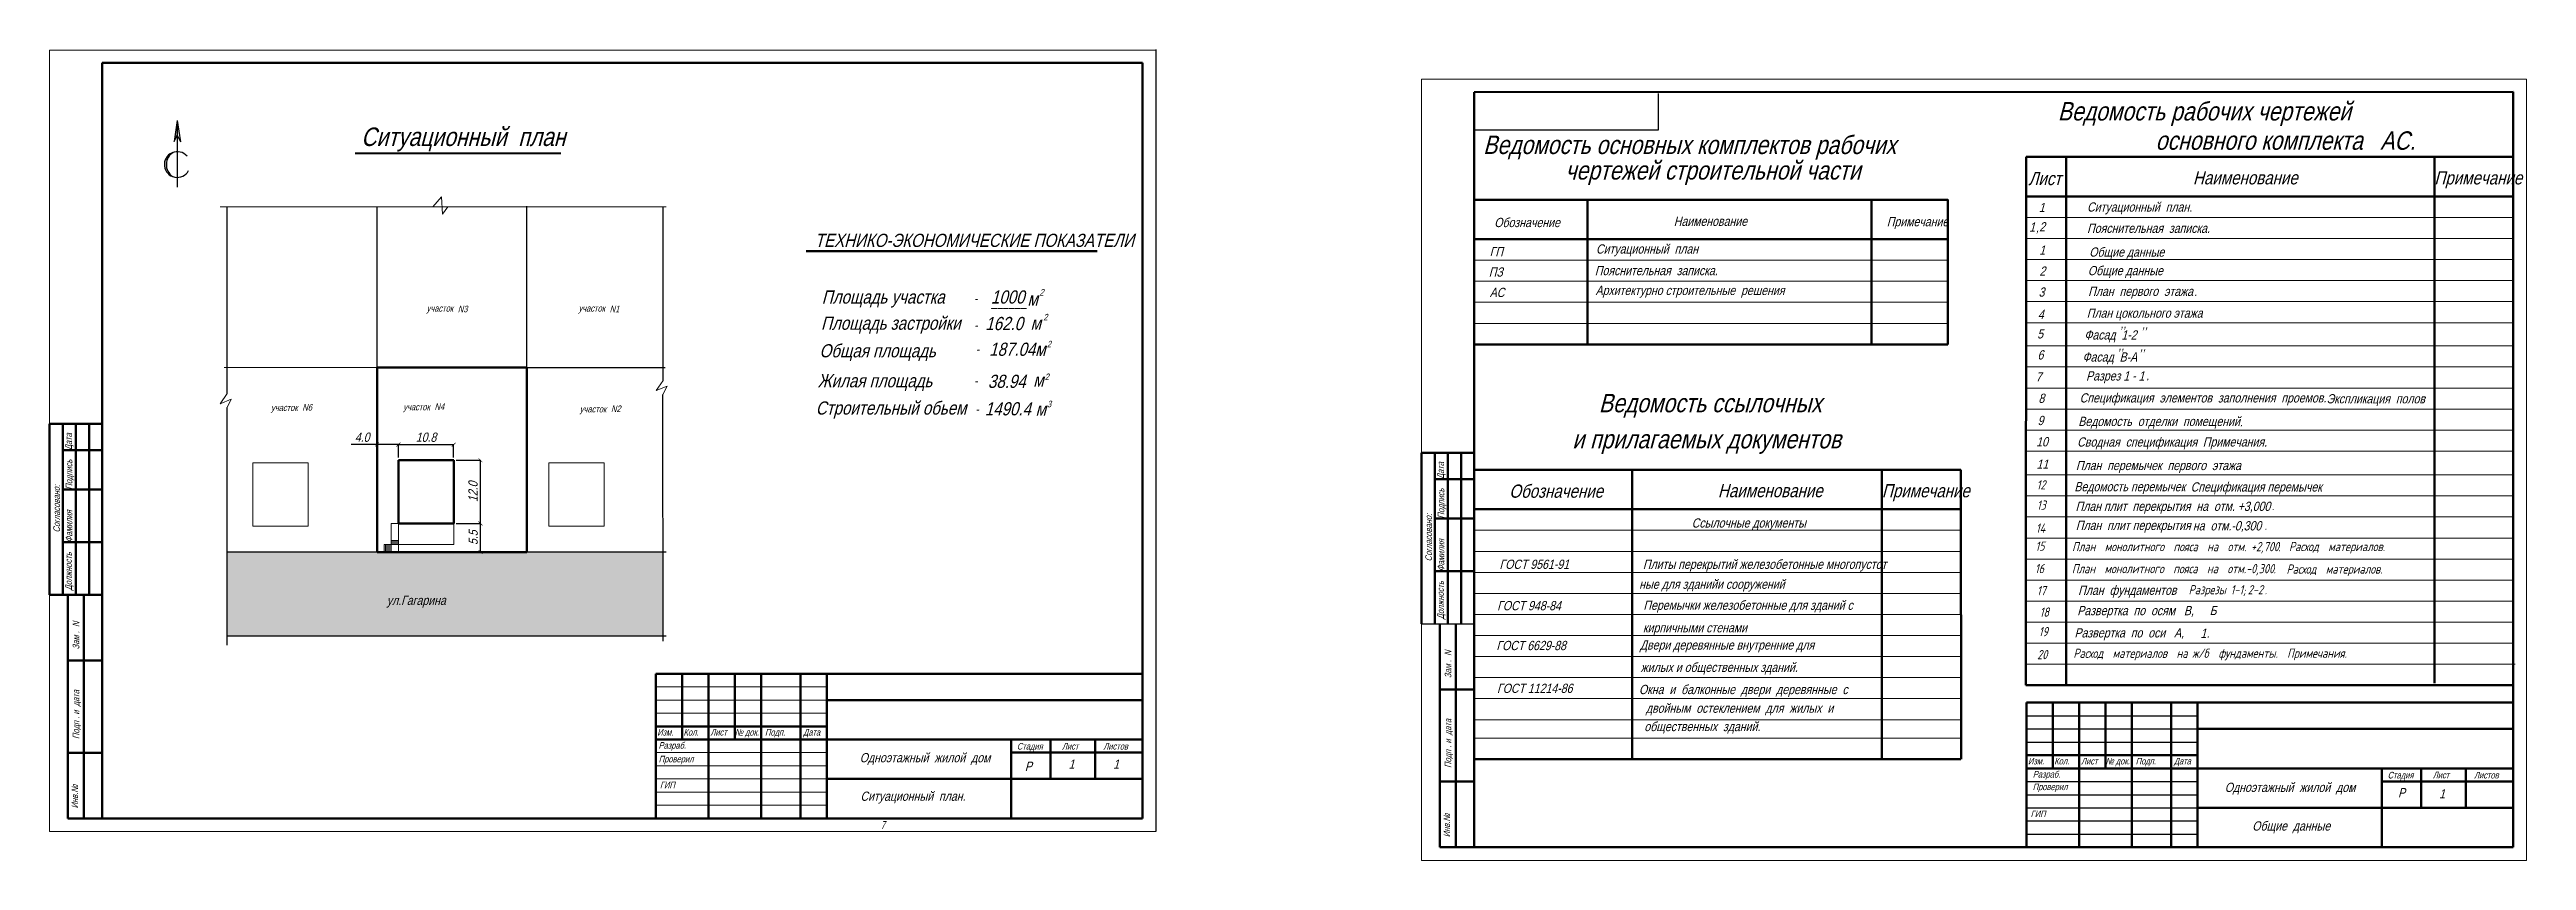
# Model space of a CAD drawing. Header units: millimetres. Extents: x -1570823 to -1042875, y 1331607 to 1425447.
# Drawn here: x -1570823 to -1476669, y 1386500 to 1417324 of the extents above; entities that cross this region are included whole.
import ezdxf
from ezdxf.enums import TextEntityAlignment as Align

# ---------------------------------------------------------------- set-up
doc = ezdxf.new("R2010")
doc.units = ezdxf.units.MM
for name, color, linetype, lineweight in [('ЗД', 7, 'Continuous', 60), ('линии', 7, 'Continuous', 25), ('проект', 7, 'Continuous', 50), ('Разм.', 7, 'Continuous', 15), ('размер', 7, 'Continuous', 15), ('стены', 7, 'Continuous', 50), ('толстая', 7, 'Continuous', 50), ('тонкая', 7, 'Continuous', 15)]:
    doc.layers.add(name, color=color, linetype=linetype, lineweight=lineweight)
doc.layers.add('разм', color=7, linetype='Continuous')
doc.styles.get("Standard").update_dxf_attribs({"font": 'ARIALN.TTF', "oblique": 15, "height": 350})
doc.styles.add('гост', font='', dxfattribs={"oblique": 15, "height": 350})
doc.styles.get('гост').set_extended_font_data('GOST type A')
doc.linetypes.add('РАЗРЫВ', pattern='A,40,-0.01,[138,ltypeshp.shx,S=0.6,R=0,X=0,Y=0.25],-2.7,1', length=43.71)
doc.dimstyles.new('100', dxfattribs={"dimtxt": 350, "dimasz": 150, "dimexe": 1.25, "dimexo": 100, "dimgap": 100, "dimtad": 1, "dimdec": 0, "dimrnd": 5, "dimtxsty": 'Standard', "dimblk": 'ARCHTICK', "dimcen": 250, "dimaunit": 1, "dimadec": 1, "dimazin": 0, "dimtfac": 1, "dimtdec": 0, "dimtmove": 0, "dimatfit": 3, "dimldrblk": 'NONE', "dimfxl": 1, "dimarcsym": 0})

msp = doc.modelspace()

# ---------------------------------------------------------------- texts
at = {"oblique": 15}
for s, height, p in [('Ведомость рабочих чертежей ', 700, (-1494485.8, 1414626.7)), ('основного комплекта   АС.', 700, (-1490767.9, 1413513.7)), ('Общие данные', 350, (-1493287.6, 1409451.1)), ('Общие данные', 350, (-1493339.5, 1408744.8)), ('3', 350, (-1495213.6, 1407929.9)), ('Спецификация  элементов  заполнения  проемов. ', 350, (-1493650.8, 1403908.3)), ('Экспликация  полов ', 350, (-1484266.4, 1403873.9)), ('Ведомость  отделки  помещений ', 350, (-1493704.8, 1403014.6)), ('Сводная  спецификация ', 350, (-1493747.6, 1402231)), ('Ссылочные документы', 350, (-1508399.2, 1399153.7)), ('Изм.', 250, (-1495618.3, 1390150)), ('Разраб.', 250, (-1495433.5, 1389650)), ('Кол.', 250, (-1494618.3, 1390150)), ('Лист', 250, (-1493596.9, 1390150)), ('№ док.', 250, (-1492668.6, 1390150)), ('Подп.', 250, (-1491522.8, 1390150)), ('Дата', 250, (-1490069.2, 1390150)), ('Стадия', 250, (-1481945.1, 1389616.8)), ('Лист', 250, (-1480228, 1389621.6)), ('Листов', 250, (-1478659.7, 1389616.8)), ('Проверил', 250, (-1495437.9, 1389173.4))]:
    msp.add_text(s, height=height, dxfattribs=at).set_placement(p)
for s, p in [('Дата  ', (-1569973.4, 1402096.7)), ('Подпись   ', (-1569958.6, 1400596.7)), ('Дата  ', (-1517819.8, 1400999.1)), ('Подпись   ', (-1517805, 1399499.1)), ('Фамилия  ', (-1569960.8, 1398596.7)), ('Должность  ', (-1569973.4, 1396763.5)), ('Фамилия  ', (-1517807.2, 1397499.1)), ('Должность  ', (-1517819.8, 1395665.8)), ('Зам .  N', (-1569694, 1394526.4)), ('Зам .  N', (-1517540.4, 1393428.7)), ('Подп . и  дата', (-1569694, 1391114.7)), ('Подп . и  дата', (-1517540.4, 1390017)), ('Инв.№', (-1569737.9, 1388479))]:
    msp.add_text(s, height=250, rotation=90, dxfattribs=at).set_placement(p)
for p in [(-1570554, 1399869.7), (-1518400.4, 1398772)]:
    msp.add_text('Согласовано:', height=250, rotation=90, dxfattribs=at).set_placement(p, align=Align.MIDDLE)
at = {"oblique": 15, "width": 0.8}
msp.add_text('7', height=300, dxfattribs=at).set_placement((-1539222.7, 1387696.7))
at = {"layer": 'ЗД', "oblique": 15}
for s, height, p in [('Ведомость основных комплектов рабочих ', 700, (-1516328.6, 1413352.2)), ('чертежей строительной части', 700, (-1513205.2, 1412381.1)), ('Обозначение', 350, (-1515904.1, 1410574.9)), ('Наименование', 350, (-1509080.7, 1410621.2)), ('Примечание', 350, (-1500983.5, 1410605.7)), (' ПЗ', 350, (-1516224.2, 1408692.1)), ('Пояснительная  записка.', 350, (-1512081, 1408746.4)), ('  АC', 350, (-1516300.1, 1407916.4)), ('Архитектурно строительные  решения', 350, (-1512054.6, 1407993.4)), ('и прилагаемых документов', 700, (-1512938.7, 1402164.4)), ('ГОСТ 6629-88', 350, (-1515823, 1394494.9)), ('Двери деревянные внутренние для', 350, (-1510368.5, 1394513.7)), ('жилых и общественных зданий.', 350, (-1510340, 1393666.6)), ('ГОСТ 11214-86', 350, (-1515799.1, 1392868.5))]:
    msp.add_text(s, height=height, dxfattribs=at).set_placement(p)
at = {"layer": 'линии', "oblique": 15}
msp.add_text('Спецификация перемычек', height=350, dxfattribs=at).set_placement((-1489433.1, 1400524.2))
at = {"layer": 'проект', "lineweight": 5, "ltscale": 10, "oblique": 15}
for s, height, p in [('Ситуационный  план', 700, (-1558979.3, 1413657.7)), ('участок', 250, (-1556491, 1407363.7)), ('N', 250, (-1555302.6, 1407338.2)), ('участок', 250, (-1550718.2, 1407363.7)), ('N', 250, (-1549529.8, 1407338.2)), ('N', 250, (-1561215, 1403598.3)), ('N', 250, (-1556188.4, 1403625.3)), ('участок', 250, (-1562403.4, 1403585.8)), ('участок', 250, (-1557376.8, 1403612.9)), ('участок', 250, (-1550669.1, 1403530.8)), ('N', 250, (-1549480.7, 1403543.3)), ('ул.Гагарина', 350, (-1558003.6, 1396211.7))]:
    msp.add_text(s, height=height, dxfattribs=at).set_placement(p)
at = {"layer": 'проект', "ltscale": 25, "oblique": 15}
for s, p in [('Ситуационный  план.', (-1493369.6, 1411163.3)), ('1', (-1495571.4, 1410401)), ('2', (-1495191.1, 1410408.7)), ('Пояснительная  записка.', (-1493369.6, 1410354.8)), ('План цокольного этажа ', (-1493382, 1407130.3)), ('8', (-1495218.3, 1403892.6)), ('План  плит перекрытия', (-1493798.5, 1399062.4)), (' на  отм.-0,300', (-1489459.9, 1399045.5)), ('План  фундаментов ', (-1493709.2, 1396596.2))]:
    msp.add_text(s, height=350, dxfattribs=at).set_placement(p)
at = {"layer": 'проект', "ltscale": 10, "oblique": 15}
for s, p in [('5', (-1495266.5, 1406343.2)), ('6', (-1495255, 1405542.3)), ('7', (-1495323.7, 1404707.1)), ('Разрез 1 - 1', (-1493408.2, 1404742.6)), ('9', (-1495250.2, 1403048.8)), ('Примечания.', (-1488971.3, 1402234.8)), ('Окна  и  балконные  двери  деревянные  с', (-1510404.2, 1392823.2)), ('двойным  остеклением  для  жилых  и', (-1510139.6, 1392112.3)), ('общественных  зданий.', (-1510201.6, 1391415.8)), ('1', (-1479990.4, 1388856.3)), ('Общие  данные', (-1487091.7, 1387635.9))]:
    msp.add_text(s, height=350, dxfattribs=at).set_placement(p)
at = {"layer": 'проект', "ltscale": 50, "oblique": 15}
for s, p in [('Развертка  по  осям   В,', (-1493742.9, 1395821.2)), ('Б', (-1488713.5, 1395824.4)), ('Развертка  по  оси   А,', (-1493848.5, 1394977.1)), ('1', (-1489060.8, 1394960.8))]:
    msp.add_text(s, height=350, dxfattribs=at).set_placement(p)
at = {"layer": 'проект', "lineweight": 25, "ltscale": 10, "oblique": 15}
msp.add_text('1', height=350, dxfattribs=at).set_placement((-1532086.8, 1389985.8))
at = {"layer": 'проект', "oblique": 15}
msp.add_text('Инв.№', height=250, rotation=90, dxfattribs=at).set_placement((-1517584.3, 1387381.3))
at = {"layer": 'Разм.', "lineweight": 30, "ltscale": 50, "oblique": 15}
for s, p in [(',', (-1495316.4, 1410389.7)), ('ГП', (-1516077.5, 1409469.5)), ('Ситуационный  план', (-1512037.8, 1409568.7))]:
    msp.add_text(s, height=350, dxfattribs=at).set_placement(p)
at = {"layer": 'Разм.', "ltscale": 25, "oblique": 15}
for s, p in [('Фасад  1-2', (-1493474.7, 1406301.1)), ('Фасад  В-А', (-1493544.2, 1405461.6))]:
    msp.add_text(s, height=350, dxfattribs=at).set_placement(p)
at = {"layer": 'размер', "oblique": 15}
for s, height, p in [('ТЕХНИКО-ЭКОНОМИЧЕСКИЕ ПОКАЗАТЕЛИ', 500, (-1541733, 1409820.2)), ('Площадь участка', 500, (-1541467.1, 1407667.2)), ('-', 350, (-1535687.5, 1407689.8)), ('м', 500, (-1533648.1, 1407591.7)), ('2', 250, (-1533190.5, 1407969.1)), ('Площадь застройки', 500, (-1541496.6, 1406673.3)), ('-', 350, (-1535682, 1406674.4)), ('______', 350, (-1535001.6, 1407565.4)), ('м', 500, (-1533529.8, 1406676.9)), ('2', 250, (-1533046.3, 1407025.1)), ('4', 350, (-1495240.8, 1407082.7)), ('.', 350, (-1489077.8, 1407141.6)), ('Общая площадь', 500, (-1541554.9, 1405624.2)), ('-', 350, (-1535619, 1405760.2)), ('187.04', 500, (-1535105.6, 1405681.6)), ('м', 500, (-1533358.5, 1405679.3)), ('2', 250, (-1532911.7, 1406001)), ('Жилая площадь', 500, (-1541624.1, 1404484.3)), ('38.94', 500, (-1535152.3, 1404462.2)), ('м', 500, (-1533432.2, 1404504.8)), ('2', 250, (-1532994, 1404756.8)), ('Строительный обьем', 500, (-1541697, 1403448.8)), ('-', 350, (-1535682.3, 1404558)), ('3', 250, (-1532904, 1403725.9)), ('- ', 350, (-1535634.9, 1403482.9)), ('м', 500, (-1533341.4, 1403405.3)), ('ГОСТ 9561-91', 350, (-1515704.9, 1397583.6)), ('Плиты перекрытий железобетонные многопустот', 350, (-1510253, 1397583.6)), ('ГОСТ 948-84', 350, (-1515793.1, 1396010.1)), ('ные для зданийи сооружений', 350, (-1510396.1, 1396825.7)), ('Перемычки железобетонные для зданий с ', 350, (-1510236, 1396027.2)), ('.', 350, (-1490091.2, 1396604.3)), ('кирпичными стенами', 350, (-1510253.1, 1395170)), ('.', 350, (-1488828.9, 1394969.1)), ('Изм.', 250, (-1547721.9, 1391247.7)), ('Разраб.', 250, (-1547672.7, 1390747.7)), ('Кол.', 250, (-1546721.9, 1391247.7)), ('Лист', 250, (-1545700.5, 1391247.7)), ('№ док.', 250, (-1544772.2, 1391247.7)), ('Подп.', 250, (-1543626.3, 1391247.7)), ('Дата', 250, (-1542172.7, 1391247.7)), ('Стадия', 250, (-1534048.7, 1390714.5)), ('Лист', 250, (-1532336.3, 1390714.5)), ('Листов', 250, (-1530763.3, 1390714.5)), ('Одноэтажный  жилой  дом', 350, (-1540024.5, 1390231.5)), ('.', 350, (-1535327.7, 1390225.1)), ('Р', 350, (-1533747.2, 1389905.1)), ('ГИП', 250, (-1547617.5, 1389244.8)), ('Одноэтажный  жилой  дом', 350, (-1488136.1, 1389104.2)), ('.', 350, (-1483439.3, 1389097.8)), ('Р', 350, (-1481548.7, 1388899.6)), ('Р', 350, (-1481548.7, 1388899.6)), ('ГИП', 250, (-1495513.9, 1388147.1))]:
    msp.add_text(s, height=height, dxfattribs=at).set_placement(p)
at = {"layer": 'размер', "lineweight": 5, "ltscale": 10, "oblique": 15}
for s, p in [('1000', (-1535039.7, 1407667)), ('162.0', (-1535253.5, 1406659.2))]:
    msp.add_text(s, height=500, dxfattribs=at).set_placement(p)
at = {"layer": 'размер', "lineweight": 25, "ltscale": 10, "oblique": 15}
for s, height, p in [('1490.4', 500, (-1535271, 1403419.2)), ('1', 350, (-1530391, 1389985.8)), ('Ситуационный  план.', 350, (-1539998.1, 1388767.6))]:
    msp.add_text(s, height=height, dxfattribs=at).set_placement(p)
at = {"layer": 'размер', "lineweight": 70, "oblique": 15}
msp.add_text('Проверил', height=250, dxfattribs=at).set_placement((-1547666.5, 1390228.8))
at = {"layer": 'стены', "oblique": 15}
for s, p in [('.', (-1490738.9, 1409450.5)), ('.', (-1490795.1, 1408740.7)), ('.', (-1489304.1, 1407949.8)), ('.', (-1491126.8, 1404753.2)), ('.', (-1480670.7, 1403888.3)), ('.', (-1487568.3, 1402999.2)), ('10', (-1495305.1, 1402239.4)), ('.', (-1489489.6, 1402256.7)), ('11', (-1495293.4, 1401385.9)), ('План  перемычек  первого  этажа', (-1493795.5, 1401339)), ('.', (-1487643.3, 1401348.9)), ('Ведомость перемычек', (-1493853.1, 1400532.2)), ('План плит  перекрытия  на  отм. +3,000', (-1493807.5, 1399787.5))]:
    msp.add_text(s, height=350, dxfattribs=at).set_placement(p)
at = {"layer": 'стены', "style": 'гост', "oblique": 15}
for s, p in [('12', (-1495288.8, 1400601.5)), ('13', (-1495279.1, 1399831.2)), ('.', (-1489770, 1400539.4)), ('.', (-1484781.5, 1400511.9)), ('14', (-1495317.7, 1398955.1)), ('.', (-1486344.1, 1399817.1)), ('.', (-1486621.4, 1399060.6)), ('.', (-1486102.1, 1398248.1)), ('.', (-1486282.2, 1397415)), ('Разрезы 1-1 2-2', (-1489511.8, 1396615)), (';', (-1487450.9, 1396574.7)), ('.', (-1486619.9, 1396614.6)), ('20', (-1495268.3, 1394148.4)), ('Расход  материалов  на ж/б', (-1493892, 1394200.3)), ('фундаменты.  Примечания.', (-1488376.1, 1394202.8))]:
    msp.add_text(s, height=350, dxfattribs=at).set_placement(p)
at = {"layer": 'толстая', "oblique": 15}
for s, height, p in [('Лист', 500, (-1495600.7, 1412169.8)), ('Наименование', 500, (-1489345, 1412198.4)), ('Примечание', 500, (-1480169.2, 1412195.6)), (' 1', 350, (-1495316.5, 1411143.4)), (' 1', 350, (-1495302.5, 1409522)), ('2', 350, (-1495182.7, 1408725.2)), ('Ведомость ссылочных', 700, (-1511931.4, 1403535.9)), ('Обозначение', 500, (-1515335.4, 1400287.6)), ('Наименование', 500, (-1507402.8, 1400306.3)), ('Примечание', 500, (-1501169.2, 1400303.5))]:
    msp.add_text(s, height=height, dxfattribs=at).set_placement(p)
at = {"layer": 'тонкая', "oblique": 15}
for s, p in [('План  первого  этажа', (-1493328.6, 1407958.5)), (',,', (-1492100.7, 1406740.5)), (',,', (-1491278.2, 1406714.5)), (',,', (-1492179.7, 1405904)), (',,', (-1491357.3, 1405877.9))]:
    msp.add_text(s, height=350, dxfattribs=at).set_placement(p)
at = {"layer": 'тонкая', "lineweight": 5, "ltscale": 100, "oblique": 15}
for s, p in [('3', (-1555094.6, 1407337.4)), ('1', (-1549321.8, 1407337.4)), ('6', (-1561007, 1403597.5)), ('4', (-1555980.4, 1403624.6)), ('2', (-1549272.7, 1403542.5))]:
    msp.add_text(s, height=250, dxfattribs=at).set_placement(p)
at = {"layer": 'тонкая', "style": 'гост', "oblique": 15}
for s, p in [('15', (-1495334.3, 1398273.2)), ('План  монолитного  пояса  на  отм. +2,700', (-1493940.7, 1398253.8)), ('Расход  материалов.', (-1485696.1, 1398256.8)), ('16', (-1495353.8, 1397421)), ('План  монолитного  пояса  на  отм.-0,300', (-1493948.6, 1397416.6)), ('Расход  материалов.', (-1485790.5, 1397400.5)), ('17', (-1495279.2, 1396580.5)), ('19', (-1495208.7, 1395022.2)), ('18', (-1495171.4, 1395765.6))]:
    msp.add_text(s, height=350, dxfattribs=at).set_placement(p)

# ---------------------------------------------------------------- blocks, each defined once
blk = doc.blocks.new('_ArchTick')
at = {"color": 0, "linetype": 'ByBlock', "lineweight": 0, "const_width": 0.15}
blk.add_lwpolyline([(-0.5, -0.5), (0.5, 0.5)], dxfattribs=at)
blk = doc.blocks.new('*D131')
at = {"layer": 'размер', "color": 0, "lineweight": -2, "ltscale": 50, "transparency": 16777216}
for p, q in [((-1557561, 1401812), (-1557561, 1402308)), ((-1557561, 1402306), (-1555461, 1402306)), ((-1555461, 1401812), (-1555461, 1402308))]:
    blk.add_line(p, q, dxfattribs=at)
at = {"layer": 'размер', "color": 0, "lineweight": -2, "ltscale": 50, "transparency": 16777216, "xscale": 150, "yscale": 150, "zscale": 150, "rotation": 180}
blk.add_blockref('_ArchTick', (-1557561, 1402306), dxfattribs=at)
at = {"layer": 'размер', "color": 0, "lineweight": -2, "ltscale": 50, "transparency": 16777216, "xscale": 150, "yscale": 150, "zscale": 150}
blk.add_blockref('_ArchTick', (-1555461, 1402306), dxfattribs=at)
at = {"layer": 'размер', "color": 0, "ltscale": 50, "transparency": 16777216, "insert": (-1556511, 1402585), "char_height": 350, "attachment_point": 5}
blk.add_mtext('10.8', dxfattribs=at)
blk = doc.blocks.new('_None')
blk = doc.blocks.new('*D132')
at = {"layer": 'Разм.', "color": 0, "lineweight": -2, "ltscale": 50, "transparency": 16777216}
for p, q in [((-1558375, 1402308), (-1559354, 1402308)), ((-1558375, 1402407), (-1558375, 1402309)), ((-1557561, 1402308), (-1558375, 1402308)), ((-1557561, 1402208), (-1557561, 1402306))]:
    blk.add_line(p, q, dxfattribs=at)
at = {"layer": 'Разм.', "color": 0, "lineweight": -2, "ltscale": 50, "transparency": 16777216, "xscale": 150, "yscale": 150, "zscale": 150, "rotation": 180}
blk.add_blockref('_ArchTick', (-1558375, 1402308), dxfattribs=at)
at = {"layer": 'Разм.', "color": 0, "lineweight": -2, "ltscale": 50, "transparency": 16777216, "xscale": 150, "yscale": 150, "zscale": 150}
blk.add_blockref('_ArchTick', (-1557561, 1402308), dxfattribs=at)
at = {"layer": 'Разм.', "color": 0, "ltscale": 50, "transparency": 16777216, "insert": (-1558939, 1402586), "char_height": 350, "attachment_point": 5}
blk.add_mtext('4.0', dxfattribs=at)
blk = doc.blocks.new('*D133')
at = {"layer": 'Разм.', "color": 0, "lineweight": -2, "ltscale": 50, "transparency": 16777216}
for p, q in [((-1555343, 1399312), (-1554440, 1399312)), ((-1554441, 1398224), (-1554441, 1399312)), ((-1555343, 1398224), (-1554440, 1398224))]:
    blk.add_line(p, q, dxfattribs=at)
at = {"layer": 'Разм.', "color": 0, "lineweight": -2, "ltscale": 50, "transparency": 16777216, "xscale": 150, "yscale": 150, "zscale": 150}
for p, rotation in [((-1554441, 1399312), 90), ((-1554441, 1398224), 270)]:
    blk.add_blockref('_ArchTick', p, dxfattribs=dict(at, rotation=rotation))
at = {"layer": 'Разм.', "color": 0, "ltscale": 50, "transparency": 16777216, "insert": (-1554719, 1398768), "char_height": 350, "attachment_point": 5, "rotation": 90}
blk.add_mtext('5.5', dxfattribs=at)
blk = doc.blocks.new('*D134')
at = {"layer": 'Разм.', "color": 0, "lineweight": -2, "ltscale": 50, "transparency": 16777216}
for p, q in [((-1555361, 1401712), (-1554443, 1401712)), ((-1554444, 1399312), (-1554444, 1401712)), ((-1555361, 1399312), (-1554443, 1399312))]:
    blk.add_line(p, q, dxfattribs=at)
at = {"layer": 'Разм.', "color": 0, "lineweight": -2, "ltscale": 50, "transparency": 16777216, "xscale": 150, "yscale": 150, "zscale": 150}
for p, rotation in [((-1554444, 1401712), 90), ((-1554444, 1399312), 270)]:
    blk.add_blockref('_ArchTick', p, dxfattribs=dict(at, rotation=rotation))
at = {"layer": 'Разм.', "color": 0, "ltscale": 50, "transparency": 16777216, "insert": (-1554723, 1400512), "char_height": 350, "attachment_point": 5, "rotation": 90}
blk.add_mtext('12.0', dxfattribs=at)

# ---------------------------------------------------------------- dimensions: what is measured, and where the dimension line sits
at = {"layer": 'Разм.', "ltscale": 50}
dim = msp.add_linear_dim(base=(-1558375.1, 1402307.6), p1=(-1557560.7, 1402307.6), p2=(-1558375.1, 1402307), text='4.0', dimstyle='100', dxfattribs=at)
dim.commit()
dim.dimension.update_dxf_attribs({"geometry": '*D132', "text_midpoint": (-1558939.5, 1402586.3)})
dim = msp.add_aligned_dim(p1=(-1555460.7, 1399311.5), p2=(-1555460.7, 1401711.5), distance=-1016.8, text='12.0', dimstyle='100', dxfattribs=at)
dim.commit()
dim.dimension.update_dxf_attribs({"geometry": '*D134', "text_midpoint": (-1554722.6, 1400511.5)})
at = {"layer": 'Разм.', "color": 1, "ltscale": 50}
dim = msp.add_aligned_dim(p1=(-1555443.2, 1398224.2), p2=(-1555443.2, 1399311.5), distance=-1002.3, text='5.5', dimstyle='100', dxfattribs=at)
dim.commit()
dim.dimension.update_dxf_attribs({"geometry": '*D133', "text_midpoint": (-1554718.9, 1398767.9)})
at = {"layer": 'размер', "ltscale": 50}
dim = msp.add_linear_dim(base=(-1555460.7, 1402306.4), p1=(-1557560.7, 1401711.5), p2=(-1555460.7, 1401711.5), text='10.8', dimstyle='100', override={"dimtxt": 250}, dxfattribs=at)
dim.commit()
dim.dimension.update_dxf_attribs({"geometry": '*D131', "text_midpoint": (-1556510.7, 1402585.1)})

# ---------------------------------------------------------------- hatches: boundary and pattern name
at = {"layer": 'разм', "lineweight": 5, "ltscale": 50}
h = msp.add_hatch(color=254, dxfattribs=at)
h.paths.add_polyline_path([(-1547503.5, 1398224.4), (-1552675, 1398224.4), (-1552675, 1398224), (-1558375, 1398224.4), (-1564072.9, 1398224.4), (-1564072.5, 1395024.4), (-1547503.2, 1395024.4)])
h.paths.add_polyline_path([(-1558142.8, 1395999.5), (-1554822.4, 1395999.5), (-1554822.4, 1396674.1), (-1558142.8, 1396674.1)], flags=24)
at = {"layer": 'тонкая'}
h = msp.add_hatch(color=256, dxfattribs=at)
h.paths.add_polyline_path([(-1565968, 1414075.2), (-1565968, 1414631.4), (-1566087.2, 1413825)])
h.paths.add_polyline_path([(-1566122.2, 1413416.2, 0.6969958), (-1566152.4, 1412498.4, -0.5352223)])

# ---------------------------------------------------------------- linework, layer by layer
for p, q in [((-1509669.2, 1415657.3), (-1509669.2, 1414257.3)), ((-1509669.2, 1414257.3), (-1516669.2, 1414257.3)), ((-1518669.2, 1395499.1), (-1516669.2, 1395499.1)), ((-1516669.2, 1386999.7), (-1516669.2, 1392499.7)), ((-1495669.2, 1391999.7), (-1489169.2, 1391999.7)), ((-1495669.2, 1391499.7), (-1489169.2, 1391499.7)), ((-1495669.2, 1390999.7), (-1489169.2, 1390999.7)), ((-1495669.2, 1389499.7), (-1489169.2, 1389499.7)), ((-1495669.2, 1388999.7), (-1489169.2, 1388999.7)), ((-1495669.2, 1388499.7), (-1489169.2, 1388499.7)), ((-1495669.2, 1387999.7), (-1489169.2, 1387999.7)), ((-1495669.2, 1387499.7), (-1489169.2, 1387499.7)), ((-1495669.2, 1386999.7), (-1489169.2, 1386999.7))]:
    msp.add_line(p, q)
at = {"lineweight": 50}
for p, q in [((-1570822.7, 1403096.7), (-1568822.7, 1403096.7)), ((-1570822.7, 1396596.7), (-1570822.7, 1403096.7)), ((-1570322.7, 1396596.7), (-1570322.7, 1403096.7)), ((-1569822.7, 1396596.7), (-1569822.7, 1403096.7)), ((-1569322.7, 1396596.7), (-1569322.7, 1403096.7)), ((-1570322.7, 1402096.7), (-1568822.7, 1402096.7)), ((-1570322.7, 1400596.7), (-1568822.7, 1400596.7)), ((-1570322.7, 1398596.7), (-1568822.7, 1398596.7)), ((-1570822.7, 1396596.7), (-1568822.7, 1396596.7)), ((-1570122.7, 1388096.7), (-1570122.7, 1396596.7)), ((-1569522.7, 1388096.7), (-1569522.7, 1396596.7)), ((-1570122.7, 1394096.7), (-1568822.7, 1394096.7)), ((-1570122.7, 1390596.7), (-1568822.7, 1390596.7)), ((-1568822.7, 1388096.7), (-1570122.7, 1388096.7))]:
    msp.add_line(p, q, dxfattribs=at)
at = {"lineweight": 0}
for p, q in [((-1547772.7, 1393097.4), (-1541272.7, 1393097.4)), ((-1547772.7, 1392597.4), (-1541272.7, 1392597.4)), ((-1547772.7, 1392097.4), (-1541272.7, 1392097.4)), ((-1547772.7, 1390597.4), (-1541272.7, 1390597.4)), ((-1547772.7, 1390097.4), (-1541272.7, 1390097.4)), ((-1547772.7, 1389597.4), (-1541272.7, 1389597.4)), ((-1547772.7, 1389097.4), (-1541272.7, 1389097.4)), ((-1547772.7, 1388597.4), (-1541272.7, 1388597.4))]:
    msp.add_line(p, q, dxfattribs=at)
at = {"layer": 'ЗД', "lineweight": 5}
for p, q in [((-1477169.2, 1394762), (-1495702.3, 1394762)), ((-1477103.2, 1393964.7), (-1495703.2, 1393964.7))]:
    msp.add_line(p, q, dxfattribs=at)
at = {"layer": 'проект'}
for p, q in [((-1568822.7, 1388096.7), (-1568822.7, 1416823.7)), ((-1516669.2, 1415699.7), (-1477169.2, 1415719.4)), ((-1516669.2, 1386999.7), (-1516669.2, 1415699.7)), ((-1477169.2, 1415719.4), (-1477169.2, 1386999.7)), ((-1495680.7, 1413241.8), (-1495704.2, 1393162.4)), ((-1495680.7, 1413241.8), (-1477169.2, 1413241.8)), ((-1494169.2, 1393162.4), (-1494169.2, 1413241.8)), ((-1480169.2, 1413241.8), (-1480169.2, 1393242.8)), ((-1516669.2, 1411615.3), (-1498669.2, 1411615.3)), ((-1512366, 1411618.8), (-1512366, 1406115.3)), ((-1501566, 1411618.8), (-1501566, 1406115.3)), ((-1498661, 1411618.8), (-1498669.2, 1406115.3)), ((-1477169.2, 1411741.8), (-1495669.2, 1411741.8)), ((-1542062.2, 1409662.8), (-1530999.6, 1409662.8)), ((-1516669.2, 1410115.3), (-1498669.2, 1410115.3)), ((-1516669.2, 1406115.3), (-1498669.2, 1406115.3)), ((-1516669.2, 1406115.3), (-1498661, 1406115.3)), ((-1518669.2, 1395499.1), (-1518669.2, 1401999.1)), ((-1518669.2, 1401999.1), (-1516669.2, 1401999.1)), ((-1518169.2, 1395499.1), (-1518169.2, 1401999.1)), ((-1517669.2, 1395499.1), (-1517669.2, 1401999.1)), ((-1517169.2, 1395499.1), (-1517169.2, 1401999.1)), ((-1516669.2, 1401349.7), (-1498169.2, 1401349.7)), ((-1510669.2, 1397449.7), (-1510669.2, 1401349.7)), ((-1501169.2, 1401349.7), (-1501169.2, 1397449.7)), ((-1498169.2, 1401349.7), (-1498158.8, 1390349.7)), ((-1518169.2, 1400999.1), (-1516669.2, 1400999.1)), ((-1518169.2, 1399499.1), (-1516669.2, 1399499.1)), ((-1498169.2, 1399849.7), (-1516669.2, 1399849.7)), ((-1510669.2, 1395049.7), (-1510669.2, 1398949.7)), ((-1501169.2, 1398949.7), (-1501169.2, 1395049.7)), ((-1518169.2, 1397499.1), (-1516669.2, 1397499.1)), ((-1517969.2, 1386999.1), (-1517969.2, 1395499.1)), ((-1517369.2, 1386999.1), (-1517369.2, 1395499.1)), ((-1510669.2, 1391149.7), (-1510669.2, 1395049.7)), ((-1501169.2, 1395049.7), (-1501169.2, 1391149.7)), ((-1517969.2, 1392999.1), (-1516669.2, 1392999.1)), ((-1510669.2, 1390357), (-1510669.2, 1392649.7)), ((-1501169.2, 1392649.7), (-1501169.2, 1390374.6)), ((-1477204.2, 1393162.4), (-1495704.2, 1393162.4)), ((-1495669.2, 1392499.7), (-1477169.2, 1392499.7)), ((-1495669.2, 1386999.7), (-1495669.2, 1392499.7)), ((-1494669.2, 1389999.7), (-1494669.2, 1392499.7)), ((-1493669.2, 1386999.7), (-1493669.2, 1392499.7)), ((-1492669.2, 1389999.7), (-1492669.2, 1392499.7)), ((-1491669.2, 1386999.7), (-1491669.2, 1392499.7)), ((-1490169.2, 1386999.7), (-1490169.2, 1392499.7)), ((-1489169.2, 1386999.7), (-1489169.2, 1392499.7)), ((-1489169.2, 1391499.7), (-1477169.2, 1391499.7)), ((-1498169.2, 1390350.5), (-1516669.2, 1390350.5)), ((-1498169.2, 1390349.7), (-1516669.2, 1390349.7)), ((-1495669.2, 1390499.7), (-1489169.2, 1390499.7)), ((-1495669.2, 1389999.7), (-1489169.2, 1389999.7)), ((-1489169.2, 1389999.7), (-1477169.2, 1389999.7)), ((-1482169.2, 1386999.7), (-1482169.2, 1389999.7)), ((-1482169.2, 1386999.7), (-1482169.2, 1389999.7)), ((-1480669.2, 1388499.7), (-1480669.2, 1389999.7)), ((-1480669.2, 1388499.7), (-1480669.2, 1389999.7)), ((-1478969.2, 1388499.7), (-1478969.2, 1389999.7)), ((-1478969.2, 1388499.7), (-1478969.2, 1389999.7)), ((-1517969.2, 1389499.1), (-1516669.2, 1389499.1)), ((-1482169.2, 1389499.7), (-1477169.2, 1389499.7)), ((-1529272.7, 1388096.7), (-1568822.7, 1388096.7)), ((-1489169.2, 1388499.7), (-1477169.2, 1388499.7)), ((-1516669.2, 1386999.1), (-1517969.2, 1386999.1)), ((-1477169.2, 1386999.7), (-1516669.2, 1386999.7)), ((-1489169.2, 1386999.7), (-1477169.2, 1386999.7))]:
    msp.add_line(p, q, dxfattribs=at)
at = {"layer": 'проект', "ltscale": 10}
for p, q in [((-1568822.7, 1416823.7), (-1529272.7, 1416823.7)), ((-1529272.7, 1416823.7), (-1529272.7, 1388096.7)), ((-1516669.2, 1411615.3), (-1516669.2, 1406115.3))]:
    msp.add_line(p, q, dxfattribs=at)
at = {"layer": 'проект', "lineweight": 30, "ltscale": 10}
for q in [(-1566087.2, 1413825), (-1565842.4, 1413820.8), (-1565968, 1412088.8)]:
    msp.add_line((-1565968, 1414631.4), q, dxfattribs=at)
at = {"layer": 'проект', "lineweight": 40, "ltscale": 10}
msp.add_line((-1559200.6, 1413389.6), (-1551382.7, 1413389.6), dxfattribs=at)
at = {"layer": 'проект', "linetype": 'РАЗРЫВ', "lineweight": 5, "ltscale": 200}
msp.add_line((-1564341.2, 1411340.5), (-1547380.8, 1411340.5), dxfattribs=at)
at = {"layer": 'проект', "ltscale": 50}
for p, q in [((-1552675.1, 1405232.8), (-1558375.1, 1405232.8)), ((-1558375.1, 1405232.8), (-1558375, 1398224.4)), ((-1552675.1, 1405232.8), (-1552675, 1398224)), ((-1557560.7, 1399311.5), (-1557560.7, 1401711.5)), ((-1557560.7, 1401711.5), (-1555460.7, 1401711.5)), ((-1555460.7, 1401711.5), (-1555460.7, 1399311.5)), ((-1555460.7, 1399311.5), (-1557560.7, 1399311.5)), ((-1552675, 1398224), (-1558375, 1398224.4))]:
    msp.add_line(p, q, dxfattribs=at)
at = {"layer": 'проект', "lineweight": 25, "ltscale": 10}
msp.add_line((-1552675.1, 1405232.8), (-1547427.4, 1405232.6), dxfattribs=at)
at = {"layer": 'проект', "lineweight": 50}
for p, q in [((-1547772.7, 1388097.4), (-1547772.7, 1393597.4)), ((-1547772.7, 1393597.4), (-1529272.7, 1393597.4)), ((-1546772.7, 1391097.4), (-1546772.7, 1393597.4)), ((-1545772.7, 1388097.4), (-1545772.7, 1393597.4)), ((-1544772.7, 1391097.4), (-1544772.7, 1393597.4)), ((-1543772.7, 1388097.4), (-1543772.7, 1393597.4)), ((-1542272.7, 1388097.4), (-1542272.7, 1393597.4)), ((-1541272.7, 1388097.4), (-1541272.7, 1393597.4)), ((-1541272.7, 1392597.4), (-1529272.7, 1392597.4)), ((-1547772.7, 1391597.4), (-1541272.7, 1391597.4)), ((-1547772.7, 1391097.4), (-1541272.7, 1391097.4)), ((-1541272.7, 1391097.4), (-1529272.7, 1391097.4)), ((-1534272.7, 1388097.4), (-1534272.7, 1391097.4)), ((-1532772.7, 1389597.4), (-1532772.7, 1391097.4)), ((-1531072.7, 1389597.4), (-1531072.7, 1391097.4)), ((-1534272.7, 1390597.4), (-1529272.7, 1390597.4)), ((-1541272.7, 1389597.4), (-1529272.7, 1389597.4))]:
    msp.add_line(p, q, dxfattribs=at)
at = {"layer": 'разм', "ltscale": 50}
for p, q in [((-1552674.8, 1405232.8), (-1552675.1, 1411373.1)), ((-1564072.4, 1404245.9), (-1564075.1, 1411340.5)), ((-1558375.1, 1405232.8), (-1558375.1, 1411340.5)), ((-1547503.1, 1404745.1), (-1547503.1, 1411340.5)), ((-1547503.1, 1394834.9), (-1547504.3, 1404214.8)), ((-1564072.5, 1394682.9), (-1564073.5, 1403715.6))]:
    msp.add_line(p, q, dxfattribs=at)
at = {"layer": 'разм', "lineweight": 30, "ltscale": 50}
for p, q in [((-1547385.5, 1398224.4), (-1564093.2, 1398224.4)), ((-1547385.5, 1395024.4), (-1564093.2, 1395024.4))]:
    msp.add_line(p, q, dxfattribs=at)
at = {"layer": 'Разм.', "ltscale": 50}
for p, q in [((-1558375.1, 1405232.8), (-1564180.9, 1405232.8)), ((-1564072.4, 1404245.9), (-1564330.9, 1403860.1)), ((-1564330.9, 1403860.1), (-1563912.6, 1404028.3)), ((-1563912.6, 1404028.3), (-1564073.5, 1403715.6)), ((-1547503.1, 1404745.1), (-1547761.6, 1404359.4)), ((-1547761.6, 1404359.4), (-1547343.4, 1404527.6)), ((-1547343.4, 1404527.6), (-1547504.3, 1404214.8)), ((-1557560.7, 1399311.5), (-1557560.7, 1398232.9)), ((-1555460.7, 1399311.5), (-1555460.7, 1398511.5)), ((-1557560.7, 1398511.5), (-1555460.7, 1398511.5))]:
    msp.add_line(p, q, dxfattribs=at)
at = {"layer": 'Разм.', "lineweight": 5, "ltscale": 50}
for p, q in [((-1557560.7, 1399311.5), (-1557840.7, 1399311.5)), ((-1557840.7, 1399311.5), (-1557840.7, 1398507.1)), ((-1557560.7, 1398511.5), (-1558100.7, 1398511.5)), ((-1557840.7, 1399007.1), (-1557840.8, 1398732.9)), ((-1557840.7, 1398507.1), (-1557840.8, 1398232.9))]:
    msp.add_line(p, q, dxfattribs=at)
at = {"layer": 'Разм.', "color": 1, "lineweight": 5, "ltscale": 50}
for p, q in [((-1558100.7, 1398511.5), (-1558100.7, 1398232.9)), ((-1558046.3, 1398511.5), (-1558046.3, 1398232.9)), ((-1557997, 1398511.5), (-1557997, 1398232.9)), ((-1557947.7, 1398511.5), (-1557947.7, 1398232.9)), ((-1557891, 1398511.5), (-1557890.8, 1398232.9)), ((-1557840.7, 1398657.1), (-1557560.7, 1398657.1)), ((-1557840.7, 1398607.1), (-1557560.7, 1398607.1)), ((-1557840.7, 1398557.1), (-1557560.7, 1398557.1))]:
    msp.add_line(p, q, dxfattribs=at)
at = {"layer": 'размер', "lineweight": 15}
msp.add_line((-1570822.7, 1387596.7), (-1570822.7, 1417296.8), dxfattribs=at)
at = {"layer": 'размер', "ltscale": 100}
for p, q in [((-1570822.7, 1417296.7), (-1528772.7, 1417296.7)), ((-1570822.7, 1387596.7), (-1528772.7, 1387596.7))]:
    msp.add_line(p, q, dxfattribs=at)
at = {"layer": 'размер', "lineweight": 25, "ltscale": 10}
msp.add_line((-1528772.7, 1417323.7), (-1528772.7, 1387596.7), dxfattribs=at)
at = {"layer": 'размер'}
for p, q in [((-1518669.2, 1416199.7), (-1476669.2, 1416199.7)), ((-1518669.2, 1386499.7), (-1518669.2, 1416199.7)), ((-1476669.2, 1416199.7), (-1476669.2, 1386499.7)), ((-1518669.8, 1386499.7), (-1476669.2, 1386499.7))]:
    msp.add_line(p, q, dxfattribs=at)
at = {"layer": 'размер', "ltscale": 50}
for p, q in [((-1563089.4, 1399211.5), (-1563089.4, 1401611.5)), ((-1563089.4, 1401611.5), (-1560989.4, 1401611.5)), ((-1560989.4, 1401611.5), (-1560989.4, 1399211.5)), ((-1551840.3, 1399211.5), (-1551840.3, 1401611.5)), ((-1551840.3, 1401611.5), (-1549740.3, 1401611.5)), ((-1549740.3, 1401611.5), (-1549740.3, 1399211.5)), ((-1560989.4, 1399211.5), (-1563089.4, 1399211.5)), ((-1549740.3, 1399211.5), (-1551840.3, 1399211.5))]:
    msp.add_line(p, q, dxfattribs=at)
at = {"layer": 'толстая'}
msp.add_line((-1477169.2, 1411937.6), (-1477169.2, 1398251.4), dxfattribs=at)
at = {"layer": 'тонкая', "lineweight": 30}
for p, q in [((-1566087.2, 1413825), (-1565968, 1414075.2)), ((-1565968, 1414075.2), (-1565842.4, 1413820.8))]:
    msp.add_line(p, q, dxfattribs=at)
at = {"layer": 'тонкая'}
for p, q in [((-1556247.2, 1411340.5), (-1555921.9, 1411719.6)), ((-1555921.9, 1411719.6), (-1555881.2, 1411069)), ((-1555881.2, 1411069), (-1555677.9, 1411340.5)), ((-1477169.2, 1410941.8), (-1495669.2, 1410941.8)), ((-1477169.2, 1410141.8), (-1495669.2, 1410141.8)), ((-1516669.2, 1409315.3), (-1498669.2, 1409315.3)), ((-1477169.2, 1409341.8), (-1495669.2, 1409341.8)), ((-1477169.2, 1408541.8), (-1495669.2, 1408541.8)), ((-1516669.2, 1408515.3), (-1498669.2, 1408515.3)), ((-1516669.2, 1407715.3), (-1498669.2, 1407715.3)), ((-1477169.2, 1407741.8), (-1495669.2, 1407741.8)), ((-1516669.2, 1406915.3), (-1498669.2, 1406915.3)), ((-1477169.2, 1406941.8), (-1495669.2, 1406941.8)), ((-1477169.2, 1406057.7), (-1495669.2, 1406057.7)), ((-1477169.2, 1405257.7), (-1495669.2, 1405257.7)), ((-1477169.2, 1404457.7), (-1495669.2, 1404457.7)), ((-1477169.2, 1403657.7), (-1495669.2, 1403657.7)), ((-1477169.2, 1402857.7), (-1495669.2, 1402857.7)), ((-1477169.2, 1402057.7), (-1495669.2, 1402057.7)), ((-1477169.2, 1401155.6), (-1495669.2, 1401155.6)), ((-1477169.2, 1400355.6), (-1495669.2, 1400355.6)), ((-1477169.2, 1399555.6), (-1495696.7, 1399555.6)), ((-1498169.2, 1399049.7), (-1516669.2, 1399049.7)), ((-1498169.2, 1398249.7), (-1516669.2, 1398249.7)), ((-1477169.2, 1398755.6), (-1495697.6, 1398755.6)), ((-1498169.2, 1397449.7), (-1516669.2, 1397449.7)), ((-1477169.2, 1397955.6), (-1495698.6, 1397955.6)), ((-1498169.2, 1396649.7), (-1516669.2, 1396649.7)), ((-1477169.2, 1396355.6), (-1495700.4, 1396355.6)), ((-1477169.2, 1397155.6), (-1495699.5, 1397155.6)), ((-1498169.2, 1395849.7), (-1516669.2, 1395849.7)), ((-1477169.2, 1395555.6), (-1495701.4, 1395555.6)), ((-1498169.2, 1395049.7), (-1516669.2, 1395049.7)), ((-1498169.2, 1394249.7), (-1516669.2, 1394249.7)), ((-1498169.2, 1393449.7), (-1516669.2, 1393449.7)), ((-1498169.2, 1392649.7), (-1516669.2, 1392649.7)), ((-1498169.2, 1391849.7), (-1516669.2, 1391849.7)), ((-1498169.2, 1391149.7), (-1516669.2, 1391149.7))]:
    msp.add_line(p, q, dxfattribs=at)
at = {"layer": 'тонкая', "lineweight": 30}
for centre, radius, start, end in [((-1565968, 1412951.7), 489.4, 40.561655, 332.05014), ((-1565831.4, 1412947.2), 551.8, 121.799606, 234.426329)]:
    msp.add_arc(centre, radius, start, end, dxfattribs=at)

msp.set_redraw_order([(e.dxf.handle, doc.entitydb.next_handle()) for e in msp.query("TEXT MTEXT ATTDEF DIMENSION ARC_DIMENSION")])  # texts and dimensions are drawn at this point

doc.saveas('drawing.dxf')
